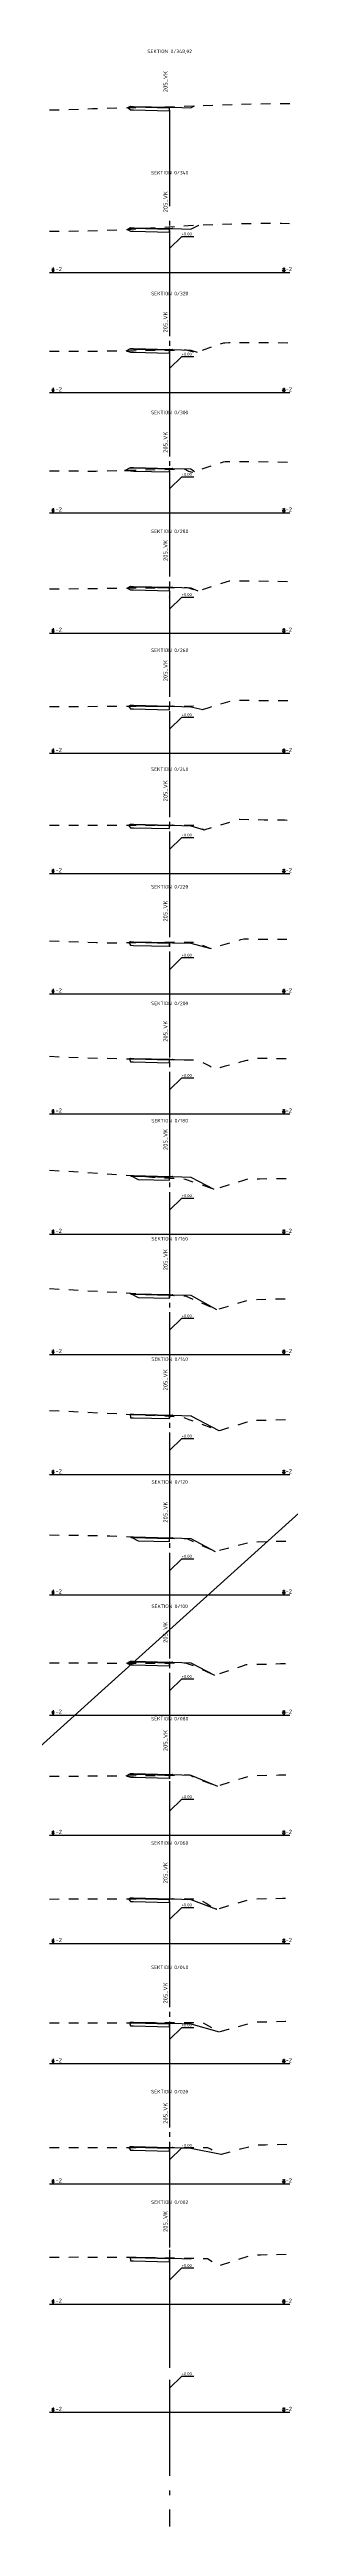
# Model space of a CAD drawing. Header units: metres. Extents: x 117388 to 123031, y 6148214 to 6150604.
# Drawn here: x 117810.7 to 117830.7, y 6149621.5 to 6149827.6 of the extents above; entities that cross this region are included whole.
import ezdxf
from ezdxf.enums import TextEntityAlignment as Align

# ---------------------------------------------------------------- set-up
doc = ezdxf.new("R2010")
doc.units = ezdxf.units.M
doc.header["$LTSCALE"] = 0.4
doc.linetypes.add('AA_DASHED_2', pattern=[4, 2, -2])
doc.linetypes.add('CENTRUMLINJE', pattern=[27, 20, -3, 1, -3])
for name, color, linetype in [('M-312A', 3, 'CONTINUOUS'), ('M-37-CL', 1, 'CENTRUMLINJE'), ('M-37-CL_Txt', 1, 'CONTINUOUS'), ('M-37-Mark', 9, 'AA_DASHED_2'), ('M-37-OB_B2', 4, 'CONTINUOUS'), ('M-37-OB_Bi1', 4, 'CONTINUOUS'), ('M-37-OB_Bi2', 4, 'CONTINUOUS'), ('M-37-Profilhojd', 3, 'CONTINUOUS'), ('M-37-Refhojd_Lin', 1, 'CONTINUOUS'), ('M-37-Refhojd_Txt', 1, 'CONTINUOUS'), ('M-37-SektNr', 3, 'CONTINUOUS'), ('M-37-Vag-Overyta', 3, 'CONTINUOUS'), ('M-37-Vag-Slitlager', 4, 'CONTINUOUS'), ('Road_LayerForCsGenerator', 7, 'CONTINUOUS'), ('T19202X', 7, 'CONTINUOUS')]:
    doc.layers.add(name, color=color, linetype=linetype)
doc.layers.add('Non-PlotDot', color=7, linetype='CONTINUOUS', plot=False)
doc.styles.add('P_ISO_25', font='ISO', dxfattribs={"height": 2.5})
doc.styles.add('P_ISO_30', font='ISO', dxfattribs={"height": 3})

msp = doc.modelspace()

# ---------------------------------------------------------------- linework, layer by layer
at = {"layer": 'M-312A', "flags": 128}
msp.add_lwpolyline([(118133.929, 6149978.568), (117494.355, 6149401.904)], dxfattribs=at)
at = {"layer": 'M-37-CL'}
for p, q in [((117820.684, 6149822.519), (117820.684, 6149799.519)), ((117820.684, 6149812.519), (117820.684, 6149789.519)), ((117820.684, 6149802.519), (117820.684, 6149779.519)), ((117820.684, 6149792.519), (117820.684, 6149769.519)), ((117820.684, 6149782.519), (117820.684, 6149759.519)), ((117820.684, 6149772.519), (117820.684, 6149749.519)), ((117820.684, 6149762.519), (117820.684, 6149739.519)), ((117820.684, 6149752.519), (117820.684, 6149729.519)), ((117820.684, 6149742.519), (117820.684, 6149719.519)), ((117820.684, 6149732.519), (117820.684, 6149709.519)), ((117820.684, 6149722.519), (117820.684, 6149699.519)), ((117820.684, 6149712.519), (117820.684, 6149689.519)), ((117820.684, 6149702.519), (117820.684, 6149679.519)), ((117820.684, 6149692.519), (117820.684, 6149669.519)), ((117820.684, 6149683.519), (117820.684, 6149660.519)), ((117820.684, 6149673.519), (117820.684, 6149650.519)), ((117820.684, 6149663.519), (117820.684, 6149640.519)), ((117820.684, 6149653.519), (117820.684, 6149630.519)), ((117820.684, 6149644.519), (117820.684, 6149621.519))]:
    msp.add_line(p, q, dxfattribs=at)
at = {"layer": 'M-37-Mark', "flags": 128}
for points in [[(117810.684, 6149822.532), (117813.095, 6149822.604), (117814.264, 6149822.642), (117817.228, 6149822.726), (117820.274, 6149822.793), (117820.684, 6149822.807), (117822.925, 6149822.878), (117824.979, 6149822.966), (117826.056, 6149823.002), (117826.666, 6149823.027), (117826.668, 6149823.027), (117829.477, 6149823.067), (117830.248, 6149823.082), (117830.684, 6149823.065)], [(117810.684, 6149812.459), (117813.194, 6149812.467), (117816.591, 6149812.568), (117820.601, 6149812.817), (117820.684, 6149812.822), (117822.21, 6149812.923), (117824.763, 6149813.009), (117826.394, 6149813.077), (117826.395, 6149813.077), (117828.499, 6149813.107), (117829.994, 6149813.116), (117830.684, 6149813.088)], [(117810.684, 6149802.466), (117814.911, 6149802.479), (117815.437, 6149802.483), (117820.684, 6149802.559), (117822.052, 6149802.578), (117822.737, 6149802.384), (117822.889, 6149802.347), (117823.259, 6149802.505), (117825.2, 6149803.172), (117825.288, 6149803.175), (117825.621, 6149803.187), (117827.153, 6149803.195), (117827.318, 6149803.193), (117829.397, 6149803.2), (117830.522, 6149803.166), (117830.684, 6149803.159)], [(117810.684, 6149792.523), (117814.381, 6149792.497), (117814.393, 6149792.496), (117814.542, 6149792.499), (117820.684, 6149792.644), (117821.877, 6149792.672), (117822.254, 6149792.497), (117822.559, 6149792.401), (117825.173, 6149793.261), (117825.305, 6149793.299), (117825.473, 6149793.299), (117829.174, 6149793.275), (117830.684, 6149793.235)], [(117810.684, 6149782.695), (117820.684, 6149782.805), (117822.141, 6149782.821), (117822.348, 6149782.75), (117823.024, 6149782.524), (117825.023, 6149783.17), (117825.66, 6149783.377), (117826.254, 6149783.371), (117829.527, 6149783.345), (117830.684, 6149783.304)], [(117810.684, 6149772.91), (117816.117, 6149772.935), (117820.151, 6149772.945), (117820.684, 6149772.947), (117822.64, 6149772.955), (117822.647, 6149772.966), (117822.727, 6149772.936), (117823.418, 6149772.663), (117823.883, 6149772.808), (117826.025, 6149773.441), (117826.941, 6149773.431), (117829.943, 6149773.41), (117830.684, 6149773.392)], [(117810.684, 6149763.052), (117820.684, 6149763.044), (117821.882, 6149763.043), (117822.692, 6149763.04), (117822.698, 6149763.051), (117822.781, 6149763.001), (117823.556, 6149762.654), (117824.804, 6149763.027), (117826.483, 6149763.533), (117828.536, 6149763.491), (117830.277, 6149763.47), (117830.684, 6149763.458)], [(117810.684, 6149753.417), (117814.595, 6149753.28), (117815.388, 6149753.252), (117820.684, 6149753.303), (117821.948, 6149753.315), (117822.25, 6149753.309), (117822.893, 6149753.31), (117823.267, 6149753.145), (117824.077, 6149752.771), (117826.041, 6149753.355), (117826.616, 6149753.517), (117826.86, 6149753.585), (117827.546, 6149753.571), (117829.974, 6149753.56), (117830.405, 6149753.558), (117830.684, 6149753.557)], [(117810.684, 6149743.814), (117811.605, 6149743.769), (117816.996, 6149743.596), (117819.537, 6149743.578), (117820.684, 6149743.551), (117822.622, 6149743.507), (117823.046, 6149743.497), (117824.053, 6149742.994), (117824.377, 6149742.832), (117824.422, 6149742.81), (117824.51, 6149742.764), (117825.325, 6149743.027), (117826.399, 6149743.299), (117826.572, 6149743.343), (117826.807, 6149743.402), (117827.112, 6149743.479), (117827.786, 6149743.65), (117830.306, 6149743.636), (117830.684, 6149743.634)], [(117810.684, 6149734.338), (117813.796, 6149734.163), (117819.2, 6149733.767), (117820.684, 6149733.685), (117821.252, 6149733.653), (117821.966, 6149733.601), (117823.36, 6149733.136), (117824.365, 6149732.749), (117826.017, 6149733.256), (117826.776, 6149733.489), (117827.035, 6149733.569), (117827.263, 6149733.637), (117828.15, 6149733.633), (117830.679, 6149733.659), (117830.684, 6149733.659)], [(117810.684, 6149724.49), (117820.684, 6149723.941), (117821.021, 6149723.923), (117822.064, 6149723.872), (117824.523, 6149722.764), (117824.578, 6149722.739), (117825.808, 6149723.11), (117827.223, 6149723.534), (117827.382, 6149723.582), (117828.888, 6149723.618), (117830.684, 6149723.658)], [(117810.684, 6149714.359), (117820.684, 6149713.873), (117821.767, 6149713.82), (117821.992, 6149713.718), (117822.277, 6149713.612), (117824.787, 6149712.672), (117827.048, 6149713.366), (117827.298, 6149713.443), (117827.342, 6149713.453), (117827.463, 6149713.525), (117827.545, 6149713.52), (117829.06, 6149713.566), (117830.684, 6149713.615)], [(117810.684, 6149703.995), (117813.045, 6149703.984), (117815.691, 6149703.919), (117819.976, 6149703.727), (117820.684, 6149703.716), (117822.11, 6149703.695), (117824.338, 6149702.69), (117824.469, 6149702.629), (117827.201, 6149703.368), (117827.269, 6149703.386), (117827.342, 6149703.41), (117827.659, 6149703.419), (117827.905, 6149703.425), (117830.684, 6149703.497)], [(117810.684, 6149693.372), (117811.334, 6149693.364), (117819.317, 6149693.325), (117820.684, 6149693.344), (117821.983, 6149693.362), (117822.722, 6149693.111), (117824.408, 6149692.335), (117826.696, 6149693.083), (117827.044, 6149693.21), (117829.916, 6149693.292), (117830.684, 6149693.311)], [(117810.684, 6149683.938), (117815.694, 6149683.952), (117820.684, 6149684.015), (117822.338, 6149684.035), (117823.166, 6149683.645), (117824.658, 6149683.105), (117826.369, 6149683.657), (117826.742, 6149683.777), (117827.406, 6149683.978), (117829.801, 6149684.029), (117830.684, 6149684.052)], [(117810.684, 6149673.713), (117815.374, 6149673.722), (117820.684, 6149673.73), (117823.058, 6149673.734), (117823.723, 6149673.355), (117824.595, 6149672.86), (117826.279, 6149673.357), (117826.672, 6149673.473), (117827.475, 6149673.703), (117830.082, 6149673.786), (117830.684, 6149673.8)], [(117810.684, 6149663.402), (117812.296, 6149663.401), (117820.684, 6149663.437), (117823.386, 6149663.448), (117823.671, 6149663.306), (117824.506, 6149662.829), (117824.796, 6149662.663), (117825.586, 6149662.874), (117827.662, 6149663.478), (117830.317, 6149663.539), (117830.684, 6149663.546)], [(117810.684, 6149653.049), (117813.592, 6149653.046), (117820.684, 6149653.048), (117823.846, 6149653.05), (117824.136, 6149652.89), (117824.917, 6149652.511), (117824.99, 6149652.476), (117825.748, 6149652.684), (117826.58, 6149652.918), (117827.79, 6149653.258), (117828.635, 6149653.276), (117830.684, 6149653.314)], [(117810.684, 6149643.913), (117813.227, 6149643.936), (117818.132, 6149643.906), (117820.684, 6149643.86), (117823.827, 6149643.802), (117824.795, 6149643.231), (117824.888, 6149643.247), (117824.987, 6149643.269), (117827.48, 6149644.095), (117827.515, 6149644.11), (117828.24, 6149644.125), (117830.684, 6149644.176)]]:
    msp.add_lwpolyline(points, dxfattribs=at)
at = {"layer": 'M-37-OB_B2', "flags": 128}
for points in [[(117817.203, 6149822.725), (117817.434, 6149822.54), (117817.684, 6149822.534), (117820.684, 6149822.459), (117820.684, 6149822.719)], [(117817.14, 6149812.602), (117817.434, 6149812.449), (117817.684, 6149812.442), (117820.684, 6149812.367), (117820.684, 6149812.627)], [(117817.06, 6149802.506), (117817.434, 6149802.393), (117817.684, 6149802.387), (117820.684, 6149802.312), (117820.684, 6149802.572)], [(117816.939, 6149792.555), (117817.434, 6149792.502), (117817.684, 6149792.496), (117820.684, 6149792.421), (117820.684, 6149792.681)], [(117817.142, 6149782.766), (117817.434, 6149782.612), (117817.684, 6149782.605), (117820.684, 6149782.53), (117820.684, 6149782.79)], [(117817.267, 6149772.937), (117817.434, 6149772.721), (117817.684, 6149772.715), (117820.684, 6149772.64), (117820.684, 6149772.9)], [(117817.266, 6149763.046), (117817.434, 6149762.83), (117817.684, 6149762.824), (117820.684, 6149762.749), (117820.684, 6149763.009)], [(117817.276, 6149753.27), (117817.434, 6149753.049), (117817.684, 6149753.042), (117820.684, 6149752.967), (117820.684, 6149753.227)], [(117817.328, 6149743.593), (117817.434, 6149743.346), (117817.684, 6149743.34), (117820.684, 6149743.265), (117820.684, 6149743.525)], [(117817.434, 6149733.891), (117818.065, 6149733.575), (117820.684, 6149733.51), (117820.684, 6149733.77)], [(117817.434, 6149724.069), (117818.065, 6149723.753), (117820.684, 6149723.688), (117820.684, 6149723.948)], [(117817.396, 6149714.032), (117817.434, 6149713.751), (117817.684, 6149713.745), (117820.684, 6149713.67), (117820.684, 6149713.93)], [(117817.434, 6149703.833), (117818.065, 6149703.518), (117820.684, 6149703.452), (117820.684, 6149703.712)], [(117817.12, 6149693.335), (117817.434, 6149693.192), (117817.684, 6149693.186), (117820.684, 6149693.111), (117820.684, 6149693.371)], [(117817.073, 6149683.969), (117817.434, 6149683.849), (117817.684, 6149683.843), (117820.684, 6149683.768), (117820.684, 6149684.028)], [(117817.269, 6149673.724), (117817.434, 6149673.507), (117817.684, 6149673.5), (117820.684, 6149673.425), (117820.684, 6149673.685)], [(117817.351, 6149663.422), (117817.434, 6149663.164), (117817.684, 6149663.157), (117820.684, 6149663.082), (117820.684, 6149663.342)], [(117817.285, 6149653.047), (117817.434, 6149652.821), (117817.684, 6149652.815), (117820.684, 6149652.74), (117820.684, 6149653)], [(117817.402, 6149643.91), (117817.434, 6149643.626), (117817.684, 6149643.62), (117820.684, 6149643.545), (117820.684, 6149643.805)]]:
    msp.add_lwpolyline(points, dxfattribs=at)
at = {"layer": 'M-37-OB_Bi1', "flags": 128}
for points in [[(117817.357, 6149822.802), (117817.434, 6149822.8), (117817.684, 6149822.794), (117820.684, 6149822.719), (117820.684, 6149822.759)], [(117817.357, 6149812.71), (117817.434, 6149812.709), (117817.684, 6149812.702), (117820.684, 6149812.627), (117820.684, 6149812.667)], [(117817.357, 6149802.655), (117817.434, 6149802.653), (117817.684, 6149802.647), (117820.684, 6149802.572), (117820.684, 6149802.612)], [(117817.357, 6149792.764), (117817.434, 6149792.762), (117817.684, 6149792.756), (117820.684, 6149792.681), (117820.684, 6149792.721)], [(117817.357, 6149782.874), (117817.434, 6149782.872), (117817.684, 6149782.865), (117820.684, 6149782.79), (117820.684, 6149782.83)], [(117817.357, 6149772.983), (117817.434, 6149772.981), (117817.684, 6149772.975), (117820.684, 6149772.9), (117820.684, 6149772.94)], [(117817.357, 6149763.092), (117817.434, 6149763.09), (117817.684, 6149763.084), (117820.684, 6149763.009), (117820.684, 6149763.049)], [(117817.357, 6149753.311), (117817.434, 6149753.309), (117817.684, 6149753.302), (117820.684, 6149753.227), (117820.684, 6149753.267)], [(117817.357, 6149743.608), (117817.434, 6149743.606), (117817.684, 6149743.6), (117820.684, 6149743.525), (117820.684, 6149743.565)], [(117817.434, 6149733.891), (117817.518, 6149733.849), (117817.684, 6149733.845), (117820.684, 6149733.77), (117820.684, 6149733.81)], [(117817.434, 6149724.069), (117817.518, 6149724.027), (117817.684, 6149724.023), (117820.684, 6149723.948), (117820.684, 6149723.988)], [(117817.396, 6149714.032), (117817.399, 6149714.012), (117817.434, 6149714.011), (117817.684, 6149714.005), (117820.684, 6149713.93), (117820.684, 6149713.97)], [(117817.434, 6149703.833), (117817.518, 6149703.791), (117817.684, 6149703.787), (117820.684, 6149703.712), (117820.684, 6149703.752)], [(117817.357, 6149693.454), (117817.434, 6149693.452), (117817.684, 6149693.446), (117820.684, 6149693.371), (117820.684, 6149693.411)], [(117817.357, 6149684.111), (117817.434, 6149684.109), (117817.684, 6149684.103), (117820.684, 6149684.028), (117820.684, 6149684.068)], [(117817.357, 6149673.768), (117817.434, 6149673.767), (117817.684, 6149673.76), (117820.684, 6149673.685), (117820.684, 6149673.725)], [(117817.357, 6149663.426), (117817.434, 6149663.424), (117817.684, 6149663.417), (117820.684, 6149663.342), (117820.684, 6149663.382)], [(117817.357, 6149653.083), (117817.434, 6149653.081), (117817.684, 6149653.075), (117820.684, 6149653), (117820.684, 6149653.04)], [(117817.402, 6149643.91), (117817.405, 6149643.887), (117817.434, 6149643.886), (117817.684, 6149643.88), (117820.684, 6149643.805), (117820.684, 6149643.845)]]:
    msp.add_lwpolyline(points, dxfattribs=at)
at = {"layer": 'M-37-OB_Bi2', "flags": 128}
for points in [[(117817.357, 6149822.802), (117817.434, 6149822.8), (117817.684, 6149822.794), (117820.684, 6149822.719), (117820.684, 6149822.759)], [(117817.357, 6149812.71), (117817.434, 6149812.709), (117817.684, 6149812.702), (117820.684, 6149812.627), (117820.684, 6149812.667)], [(117817.357, 6149802.655), (117817.434, 6149802.653), (117817.684, 6149802.647), (117820.684, 6149802.572), (117820.684, 6149802.612)], [(117817.357, 6149792.764), (117817.434, 6149792.762), (117817.684, 6149792.756), (117820.684, 6149792.681), (117820.684, 6149792.721)], [(117817.357, 6149782.874), (117817.434, 6149782.872), (117817.684, 6149782.865), (117820.684, 6149782.79), (117820.684, 6149782.83)], [(117817.357, 6149772.983), (117817.434, 6149772.981), (117817.684, 6149772.975), (117820.684, 6149772.9), (117820.684, 6149772.94)], [(117817.357, 6149763.092), (117817.434, 6149763.09), (117817.684, 6149763.084), (117820.684, 6149763.009), (117820.684, 6149763.049)], [(117817.357, 6149753.311), (117817.434, 6149753.309), (117817.684, 6149753.302), (117820.684, 6149753.227), (117820.684, 6149753.267)], [(117817.357, 6149743.608), (117817.434, 6149743.606), (117817.684, 6149743.6), (117820.684, 6149743.525), (117820.684, 6149743.565)], [(117817.434, 6149733.891), (117817.518, 6149733.849), (117817.684, 6149733.845), (117820.684, 6149733.77), (117820.684, 6149733.81)], [(117817.434, 6149724.069), (117817.518, 6149724.027), (117817.684, 6149724.023), (117820.684, 6149723.948), (117820.684, 6149723.988)], [(117817.396, 6149714.032), (117817.399, 6149714.012), (117817.434, 6149714.011), (117817.684, 6149714.005), (117820.684, 6149713.93), (117820.684, 6149713.97)], [(117817.434, 6149703.833), (117817.518, 6149703.791), (117817.684, 6149703.787), (117820.684, 6149703.712), (117820.684, 6149703.752)], [(117817.357, 6149693.454), (117817.434, 6149693.452), (117817.684, 6149693.446), (117820.684, 6149693.371), (117820.684, 6149693.411)], [(117817.357, 6149684.111), (117817.434, 6149684.109), (117817.684, 6149684.103), (117820.684, 6149684.028), (117820.684, 6149684.068)], [(117817.357, 6149673.768), (117817.434, 6149673.767), (117817.684, 6149673.76), (117820.684, 6149673.685), (117820.684, 6149673.725)], [(117817.357, 6149663.426), (117817.434, 6149663.424), (117817.684, 6149663.417), (117820.684, 6149663.342), (117820.684, 6149663.382)], [(117817.357, 6149653.083), (117817.434, 6149653.081), (117817.684, 6149653.075), (117820.684, 6149653), (117820.684, 6149653.04)], [(117817.402, 6149643.91), (117817.405, 6149643.887), (117817.434, 6149643.886), (117817.684, 6149643.88), (117820.684, 6149643.805), (117820.684, 6149643.845)]]:
    msp.add_lwpolyline(points, dxfattribs=at)
at = {"layer": 'M-37-Profilhojd', "color": 1}
for points in [[(117820.684, 6149811.019), (117821.684, 6149812.019), (117822.684, 6149812.019)], [(117820.684, 6149801.019), (117821.684, 6149802.019), (117822.684, 6149802.019)], [(117820.684, 6149791.019), (117821.684, 6149792.019), (117822.684, 6149792.019)], [(117820.684, 6149781.019), (117821.684, 6149782.019), (117822.684, 6149782.019)], [(117820.684, 6149771.019), (117821.684, 6149772.019), (117822.684, 6149772.019)], [(117820.684, 6149761.019), (117821.684, 6149762.019), (117822.684, 6149762.019)], [(117820.684, 6149751.019), (117821.684, 6149752.019), (117822.684, 6149752.019)], [(117820.684, 6149741.019), (117821.684, 6149742.019), (117822.684, 6149742.019)], [(117820.684, 6149731.019), (117821.684, 6149732.019), (117822.684, 6149732.019)], [(117820.684, 6149721.019), (117821.684, 6149722.019), (117822.684, 6149722.019)], [(117820.684, 6149711.019), (117821.684, 6149712.019), (117822.684, 6149712.019)], [(117820.684, 6149701.019), (117821.684, 6149702.019), (117822.684, 6149702.019)], [(117820.684, 6149691.019), (117821.684, 6149692.019), (117822.684, 6149692.019)], [(117820.684, 6149681.019), (117821.684, 6149682.019), (117822.684, 6149682.019)], [(117820.684, 6149672.019), (117821.684, 6149673.019), (117822.684, 6149673.019)], [(117820.684, 6149662.019), (117821.684, 6149663.019), (117822.684, 6149663.019)], [(117820.684, 6149652.019), (117821.684, 6149653.019), (117822.684, 6149653.019)], [(117820.684, 6149642.019), (117821.684, 6149643.019), (117822.684, 6149643.019)], [(117820.684, 6149633.019), (117821.684, 6149634.019), (117822.684, 6149634.019)]]:
    msp.add_lwpolyline(points, dxfattribs=at)
at = {"layer": 'M-37-Refhojd_Lin'}
for p, q in [((117810.884, 6149809.319), (117811.084, 6149809.319)), ((117830.284, 6149809.319), (117830.084, 6149809.319)), ((117810.684, 6149809.019), (117830.684, 6149809.019)), ((117810.684, 6149799.019), (117830.684, 6149799.019)), ((117810.884, 6149799.319), (117811.084, 6149799.319)), ((117830.284, 6149799.319), (117830.084, 6149799.319)), ((117810.684, 6149789.019), (117830.684, 6149789.019)), ((117810.884, 6149789.319), (117811.084, 6149789.319)), ((117830.284, 6149789.319), (117830.084, 6149789.319)), ((117810.684, 6149779.019), (117830.684, 6149779.019)), ((117810.884, 6149779.319), (117811.084, 6149779.319)), ((117830.284, 6149779.319), (117830.084, 6149779.319)), ((117810.684, 6149769.019), (117830.684, 6149769.019)), ((117810.884, 6149769.319), (117811.084, 6149769.319)), ((117830.284, 6149769.319), (117830.084, 6149769.319)), ((117810.684, 6149759.019), (117830.684, 6149759.019)), ((117810.884, 6149759.319), (117811.084, 6149759.319)), ((117830.284, 6149759.319), (117830.084, 6149759.319)), ((117810.684, 6149749.019), (117830.684, 6149749.019)), ((117810.884, 6149749.319), (117811.084, 6149749.319)), ((117830.284, 6149749.319), (117830.084, 6149749.319)), ((117810.884, 6149739.319), (117811.084, 6149739.319)), ((117830.284, 6149739.319), (117830.084, 6149739.319)), ((117810.684, 6149739.019), (117830.684, 6149739.019)), ((117810.684, 6149729.019), (117830.684, 6149729.019)), ((117810.884, 6149729.319), (117811.084, 6149729.319)), ((117830.284, 6149729.319), (117830.084, 6149729.319)), ((117810.684, 6149719.019), (117830.684, 6149719.019)), ((117810.884, 6149719.319), (117811.084, 6149719.319)), ((117830.284, 6149719.319), (117830.084, 6149719.319)), ((117810.684, 6149709.019), (117830.684, 6149709.019)), ((117810.884, 6149709.319), (117811.084, 6149709.319)), ((117830.284, 6149709.319), (117830.084, 6149709.319)), ((117810.684, 6149699.019), (117830.684, 6149699.019)), ((117810.884, 6149699.319), (117811.084, 6149699.319)), ((117830.284, 6149699.319), (117830.084, 6149699.319)), ((117810.684, 6149689.019), (117830.684, 6149689.019)), ((117810.884, 6149689.319), (117811.084, 6149689.319)), ((117830.284, 6149689.319), (117830.084, 6149689.319)), ((117810.684, 6149679.019), (117830.684, 6149679.019)), ((117810.884, 6149679.319), (117811.084, 6149679.319)), ((117830.284, 6149679.319), (117830.084, 6149679.319)), ((117810.684, 6149670.019), (117830.684, 6149670.019)), ((117810.884, 6149670.319), (117811.084, 6149670.319)), ((117830.284, 6149670.319), (117830.084, 6149670.319)), ((117810.684, 6149660.019), (117830.684, 6149660.019)), ((117810.884, 6149660.319), (117811.084, 6149660.319)), ((117830.284, 6149660.319), (117830.084, 6149660.319)), ((117810.684, 6149650.019), (117830.684, 6149650.019)), ((117810.884, 6149650.319), (117811.084, 6149650.319)), ((117830.284, 6149650.319), (117830.084, 6149650.319)), ((117810.884, 6149640.319), (117811.084, 6149640.319)), ((117830.284, 6149640.319), (117830.084, 6149640.319)), ((117810.684, 6149640.019), (117830.684, 6149640.019)), ((117810.684, 6149631.019), (117830.684, 6149631.019)), ((117810.884, 6149631.319), (117811.084, 6149631.319)), ((117830.284, 6149631.319), (117830.084, 6149631.319))]:
    msp.add_line(p, q, dxfattribs=at)
for points in [[(117810.984, 6149809.419), (117810.984, 6149809.219), (117810.884, 6149809.219), (117810.984, 6149809.019), (117811.084, 6149809.219), (117810.984, 6149809.219)], [(117830.184, 6149809.419), (117830.184, 6149809.219), (117830.284, 6149809.219), (117830.184, 6149809.019), (117830.084, 6149809.219), (117830.184, 6149809.219)], [(117810.984, 6149799.419), (117810.984, 6149799.219), (117810.884, 6149799.219), (117810.984, 6149799.019), (117811.084, 6149799.219), (117810.984, 6149799.219)], [(117830.184, 6149799.419), (117830.184, 6149799.219), (117830.284, 6149799.219), (117830.184, 6149799.019), (117830.084, 6149799.219), (117830.184, 6149799.219)], [(117810.984, 6149789.419), (117810.984, 6149789.219), (117810.884, 6149789.219), (117810.984, 6149789.019), (117811.084, 6149789.219), (117810.984, 6149789.219)], [(117830.184, 6149789.419), (117830.184, 6149789.219), (117830.284, 6149789.219), (117830.184, 6149789.019), (117830.084, 6149789.219), (117830.184, 6149789.219)], [(117810.984, 6149779.419), (117810.984, 6149779.219), (117810.884, 6149779.219), (117810.984, 6149779.019), (117811.084, 6149779.219), (117810.984, 6149779.219)], [(117830.184, 6149779.419), (117830.184, 6149779.219), (117830.284, 6149779.219), (117830.184, 6149779.019), (117830.084, 6149779.219), (117830.184, 6149779.219)], [(117810.984, 6149769.419), (117810.984, 6149769.219), (117810.884, 6149769.219), (117810.984, 6149769.019), (117811.084, 6149769.219), (117810.984, 6149769.219)], [(117830.184, 6149769.419), (117830.184, 6149769.219), (117830.284, 6149769.219), (117830.184, 6149769.019), (117830.084, 6149769.219), (117830.184, 6149769.219)], [(117810.984, 6149759.419), (117810.984, 6149759.219), (117810.884, 6149759.219), (117810.984, 6149759.019), (117811.084, 6149759.219), (117810.984, 6149759.219)], [(117830.184, 6149759.419), (117830.184, 6149759.219), (117830.284, 6149759.219), (117830.184, 6149759.019), (117830.084, 6149759.219), (117830.184, 6149759.219)], [(117810.984, 6149749.419), (117810.984, 6149749.219), (117810.884, 6149749.219), (117810.984, 6149749.019), (117811.084, 6149749.219), (117810.984, 6149749.219)], [(117830.184, 6149749.419), (117830.184, 6149749.219), (117830.284, 6149749.219), (117830.184, 6149749.019), (117830.084, 6149749.219), (117830.184, 6149749.219)], [(117810.984, 6149739.419), (117810.984, 6149739.219), (117810.884, 6149739.219), (117810.984, 6149739.019), (117811.084, 6149739.219), (117810.984, 6149739.219)], [(117830.184, 6149739.419), (117830.184, 6149739.219), (117830.284, 6149739.219), (117830.184, 6149739.019), (117830.084, 6149739.219), (117830.184, 6149739.219)], [(117810.984, 6149729.419), (117810.984, 6149729.219), (117810.884, 6149729.219), (117810.984, 6149729.019), (117811.084, 6149729.219), (117810.984, 6149729.219)], [(117830.184, 6149729.419), (117830.184, 6149729.219), (117830.284, 6149729.219), (117830.184, 6149729.019), (117830.084, 6149729.219), (117830.184, 6149729.219)], [(117810.984, 6149719.419), (117810.984, 6149719.219), (117810.884, 6149719.219), (117810.984, 6149719.019), (117811.084, 6149719.219), (117810.984, 6149719.219)], [(117830.184, 6149719.419), (117830.184, 6149719.219), (117830.284, 6149719.219), (117830.184, 6149719.019), (117830.084, 6149719.219), (117830.184, 6149719.219)], [(117810.984, 6149709.419), (117810.984, 6149709.219), (117810.884, 6149709.219), (117810.984, 6149709.019), (117811.084, 6149709.219), (117810.984, 6149709.219)], [(117830.184, 6149709.419), (117830.184, 6149709.219), (117830.284, 6149709.219), (117830.184, 6149709.019), (117830.084, 6149709.219), (117830.184, 6149709.219)], [(117810.984, 6149699.419), (117810.984, 6149699.219), (117810.884, 6149699.219), (117810.984, 6149699.019), (117811.084, 6149699.219), (117810.984, 6149699.219)], [(117830.184, 6149699.419), (117830.184, 6149699.219), (117830.284, 6149699.219), (117830.184, 6149699.019), (117830.084, 6149699.219), (117830.184, 6149699.219)], [(117810.984, 6149689.419), (117810.984, 6149689.219), (117810.884, 6149689.219), (117810.984, 6149689.019), (117811.084, 6149689.219), (117810.984, 6149689.219)], [(117830.184, 6149689.419), (117830.184, 6149689.219), (117830.284, 6149689.219), (117830.184, 6149689.019), (117830.084, 6149689.219), (117830.184, 6149689.219)], [(117810.984, 6149679.419), (117810.984, 6149679.219), (117810.884, 6149679.219), (117810.984, 6149679.019), (117811.084, 6149679.219), (117810.984, 6149679.219)], [(117830.184, 6149679.419), (117830.184, 6149679.219), (117830.284, 6149679.219), (117830.184, 6149679.019), (117830.084, 6149679.219), (117830.184, 6149679.219)], [(117810.984, 6149670.419), (117810.984, 6149670.219), (117810.884, 6149670.219), (117810.984, 6149670.019), (117811.084, 6149670.219), (117810.984, 6149670.219)], [(117830.184, 6149670.419), (117830.184, 6149670.219), (117830.284, 6149670.219), (117830.184, 6149670.019), (117830.084, 6149670.219), (117830.184, 6149670.219)], [(117810.984, 6149660.419), (117810.984, 6149660.219), (117810.884, 6149660.219), (117810.984, 6149660.019), (117811.084, 6149660.219), (117810.984, 6149660.219)], [(117830.184, 6149660.419), (117830.184, 6149660.219), (117830.284, 6149660.219), (117830.184, 6149660.019), (117830.084, 6149660.219), (117830.184, 6149660.219)], [(117810.984, 6149650.419), (117810.984, 6149650.219), (117810.884, 6149650.219), (117810.984, 6149650.019), (117811.084, 6149650.219), (117810.984, 6149650.219)], [(117830.184, 6149650.419), (117830.184, 6149650.219), (117830.284, 6149650.219), (117830.184, 6149650.019), (117830.084, 6149650.219), (117830.184, 6149650.219)], [(117810.984, 6149640.419), (117810.984, 6149640.219), (117810.884, 6149640.219), (117810.984, 6149640.019), (117811.084, 6149640.219), (117810.984, 6149640.219)], [(117830.184, 6149640.419), (117830.184, 6149640.219), (117830.284, 6149640.219), (117830.184, 6149640.019), (117830.084, 6149640.219), (117830.184, 6149640.219)], [(117810.984, 6149631.419), (117810.984, 6149631.219), (117810.884, 6149631.219), (117810.984, 6149631.019), (117811.084, 6149631.219), (117810.984, 6149631.219)], [(117830.184, 6149631.419), (117830.184, 6149631.219), (117830.284, 6149631.219), (117830.184, 6149631.019), (117830.084, 6149631.219), (117830.184, 6149631.219)]]:
    msp.add_lwpolyline(points, dxfattribs=at)
at = {"layer": 'M-37-Vag-Overyta', "flags": 128}
for points in [[(117817.203, 6149822.725), (117817.434, 6149822.84), (117817.684, 6149822.834), (117820.684, 6149822.759), (117820.934, 6149822.753), (117822.434, 6149822.708), (117822.763, 6149822.872)], [(117817.14, 6149812.602), (117817.434, 6149812.749), (117817.684, 6149812.742), (117820.684, 6149812.667), (117820.934, 6149812.661), (117822.434, 6149812.616), (117823.107, 6149812.953)], [(117817.06, 6149802.506), (117817.434, 6149802.693), (117817.684, 6149802.687), (117820.684, 6149802.612), (117820.934, 6149802.606), (117822.434, 6149802.561), (117822.98, 6149802.385)], [(117816.939, 6149792.555), (117817.434, 6149792.802), (117817.684, 6149792.796), (117820.684, 6149792.721), (117820.934, 6149792.715), (117822.434, 6149792.67), (117822.755, 6149792.465)], [(117817.142, 6149782.766), (117817.434, 6149782.912), (117817.684, 6149782.905), (117820.684, 6149782.83), (117820.934, 6149782.824), (117822.434, 6149782.779), (117823.023, 6149782.524)], [(117817.267, 6149772.937), (117817.434, 6149773.021), (117817.684, 6149773.015), (117820.684, 6149772.94), (117820.934, 6149772.934), (117822.434, 6149772.889), (117823.445, 6149772.671)], [(117817.266, 6149763.046), (117817.434, 6149763.13), (117817.684, 6149763.124), (117820.684, 6149763.049), (117820.934, 6149763.043), (117822.434, 6149762.998), (117823.561, 6149762.655)], [(117817.276, 6149753.27), (117817.434, 6149753.349), (117817.684, 6149753.342), (117820.684, 6149753.267), (117820.934, 6149753.261), (117822.434, 6149753.216), (117823.998, 6149752.807)], [(117817.328, 6149743.593), (117817.434, 6149743.646), (117817.684, 6149743.64), (117820.684, 6149743.565), (117820.934, 6149743.558), (117822.434, 6149743.513), (117822.442, 6149743.511)], [(117817.422, 6149733.897), (117817.434, 6149733.891), (117817.684, 6149733.885), (117820.684, 6149733.81), (117820.934, 6149733.804), (117822.434, 6149733.759), (117824.364, 6149732.749)], [(117817.321, 6149724.125), (117817.434, 6149724.069), (117817.684, 6149724.063), (117820.684, 6149723.988), (117820.934, 6149723.981), (117822.434, 6149723.936), (117824.578, 6149722.739)], [(117817.396, 6149714.032), (117817.434, 6149714.051), (117817.684, 6149714.045), (117820.684, 6149713.97), (117820.934, 6149713.964), (117822.434, 6149713.919), (117824.785, 6149712.672)], [(117817.418, 6149703.841), (117817.434, 6149703.833), (117817.684, 6149703.827), (117820.684, 6149703.752), (117820.934, 6149703.746), (117822.434, 6149703.701), (117824.465, 6149702.63)], [(117817.12, 6149693.335), (117817.434, 6149693.492), (117817.684, 6149693.486), (117820.684, 6149693.411), (117820.934, 6149693.405), (117822.434, 6149693.36), (117824.404, 6149692.336)], [(117817.073, 6149683.969), (117817.434, 6149684.149), (117817.684, 6149684.143), (117820.684, 6149684.068), (117820.934, 6149684.062), (117822.434, 6149684.017), (117824.658, 6149683.105)], [(117817.269, 6149673.724), (117817.434, 6149673.807), (117817.684, 6149673.8), (117820.684, 6149673.725), (117820.934, 6149673.719), (117822.434, 6149673.674), (117824.595, 6149672.86)], [(117817.351, 6149663.422), (117817.434, 6149663.464), (117817.684, 6149663.457), (117820.684, 6149663.382), (117820.934, 6149663.376), (117822.434, 6149663.331), (117824.796, 6149662.663)], [(117817.285, 6149653.047), (117817.434, 6149653.121), (117817.684, 6149653.115), (117820.684, 6149653.04), (117820.934, 6149653.033), (117822.434, 6149652.988), (117824.965, 6149652.487)], [(117817.402, 6149643.91), (117817.434, 6149643.926), (117817.684, 6149643.92), (117820.684, 6149643.845), (117820.934, 6149643.838), (117822.434, 6149643.793), (117822.499, 6149643.826)]]:
    msp.add_lwpolyline(points, dxfattribs=at)
at = {"layer": 'M-37-Vag-Slitlager', "flags": 128}
for points in [[(117817.357, 6149822.802), (117817.434, 6149822.8), (117817.684, 6149822.794), (117820.684, 6149822.719), (117820.684, 6149822.759)], [(117817.357, 6149812.71), (117817.434, 6149812.709), (117817.684, 6149812.702), (117820.684, 6149812.627), (117820.684, 6149812.667)], [(117817.357, 6149802.655), (117817.434, 6149802.653), (117817.684, 6149802.647), (117820.684, 6149802.572), (117820.684, 6149802.612)], [(117817.357, 6149792.764), (117817.434, 6149792.762), (117817.684, 6149792.756), (117820.684, 6149792.681), (117820.684, 6149792.721)], [(117817.357, 6149782.874), (117817.434, 6149782.872), (117817.684, 6149782.865), (117820.684, 6149782.79), (117820.684, 6149782.83)], [(117817.357, 6149772.983), (117817.434, 6149772.981), (117817.684, 6149772.975), (117820.684, 6149772.9), (117820.684, 6149772.94)], [(117817.357, 6149763.092), (117817.434, 6149763.09), (117817.684, 6149763.084), (117820.684, 6149763.009), (117820.684, 6149763.049)], [(117817.357, 6149753.311), (117817.434, 6149753.309), (117817.684, 6149753.302), (117820.684, 6149753.227), (117820.684, 6149753.267)], [(117817.357, 6149743.608), (117817.434, 6149743.606), (117817.684, 6149743.6), (117820.684, 6149743.525), (117820.684, 6149743.565)], [(117817.434, 6149733.891), (117817.518, 6149733.849), (117817.684, 6149733.845), (117820.684, 6149733.77), (117820.684, 6149733.81)], [(117817.434, 6149724.069), (117817.518, 6149724.027), (117817.684, 6149724.023), (117820.684, 6149723.948), (117820.684, 6149723.988)], [(117817.396, 6149714.032), (117817.399, 6149714.012), (117817.434, 6149714.011), (117817.684, 6149714.005), (117820.684, 6149713.93), (117820.684, 6149713.97)], [(117817.434, 6149703.833), (117817.518, 6149703.791), (117817.684, 6149703.787), (117820.684, 6149703.712), (117820.684, 6149703.752)], [(117817.357, 6149693.454), (117817.434, 6149693.452), (117817.684, 6149693.446), (117820.684, 6149693.371), (117820.684, 6149693.411)], [(117817.357, 6149684.111), (117817.434, 6149684.109), (117817.684, 6149684.103), (117820.684, 6149684.028), (117820.684, 6149684.068)], [(117817.357, 6149673.768), (117817.434, 6149673.767), (117817.684, 6149673.76), (117820.684, 6149673.685), (117820.684, 6149673.725)], [(117817.357, 6149663.426), (117817.434, 6149663.424), (117817.684, 6149663.417), (117820.684, 6149663.342), (117820.684, 6149663.382)], [(117817.357, 6149653.083), (117817.434, 6149653.081), (117817.684, 6149653.075), (117820.684, 6149653), (117820.684, 6149653.04)], [(117817.402, 6149643.91), (117817.405, 6149643.887), (117817.434, 6149643.886), (117817.684, 6149643.88), (117820.684, 6149643.805), (117820.684, 6149643.845)]]:
    msp.add_lwpolyline(points, dxfattribs=at)
at = {"layer": 'Non-PlotDot'}
for centre in [(117817.203, 6149822.725), (117817.434, 6149822.84), (117817.684, 6149822.834), (117820.684, 6149822.759), (117820.934, 6149822.753), (117822.434, 6149822.708), (117822.763, 6149822.872), (117817.14, 6149812.602), (117817.434, 6149812.749), (117817.684, 6149812.742), (117820.684, 6149812.667), (117820.934, 6149812.661), (117822.434, 6149812.616), (117823.107, 6149812.953), (117817.06, 6149802.506), (117817.434, 6149802.693), (117817.684, 6149802.687), (117820.684, 6149802.612), (117820.934, 6149802.606), (117822.434, 6149802.561), (117822.98, 6149802.385), (117817.434, 6149792.802), (117817.684, 6149792.796), (117816.939, 6149792.555), (117820.684, 6149792.721), (117820.934, 6149792.715), (117822.434, 6149792.67), (117822.755, 6149792.465), (117817.142, 6149782.766), (117817.434, 6149782.912), (117817.684, 6149782.905), (117820.684, 6149782.83), (117820.934, 6149782.824), (117822.434, 6149782.779), (117823.023, 6149782.524), (117817.267, 6149772.937), (117817.434, 6149773.021), (117817.684, 6149773.015), (117820.684, 6149772.94), (117820.934, 6149772.934), (117822.434, 6149772.889), (117823.445, 6149772.671), (117817.266, 6149763.046), (117817.434, 6149763.13), (117817.684, 6149763.124), (117820.684, 6149763.049), (117820.934, 6149763.043), (117822.434, 6149762.998), (117823.561, 6149762.655), (117817.276, 6149753.27), (117817.434, 6149753.349), (117817.684, 6149753.342), (117820.684, 6149753.267), (117820.934, 6149753.261), (117822.434, 6149753.216), (117823.998, 6149752.807), (117817.328, 6149743.593), (117817.434, 6149743.646), (117817.684, 6149743.64), (117820.684, 6149743.565), (117820.934, 6149743.558), (117822.434, 6149743.513), (117822.442, 6149743.511), (117817.422, 6149733.897), (117817.434, 6149733.891), (117817.684, 6149733.885), (117820.684, 6149733.81), (117820.934, 6149733.804), (117822.434, 6149733.759), (117824.364, 6149732.749), (117817.321, 6149724.125), (117817.434, 6149724.069), (117817.684, 6149724.063), (117820.684, 6149723.988), (117820.934, 6149723.981), (117822.434, 6149723.936), (117824.578, 6149722.739), (117817.396, 6149714.032), (117817.434, 6149714.051), (117817.684, 6149714.045), (117820.684, 6149713.97), (117820.934, 6149713.964), (117822.434, 6149713.919), (117824.785, 6149712.672), (117817.418, 6149703.841), (117817.434, 6149703.833), (117817.684, 6149703.827), (117820.684, 6149703.752), (117820.934, 6149703.746), (117822.434, 6149703.701), (117824.465, 6149702.63), (117817.12, 6149693.335), (117817.434, 6149693.492), (117817.684, 6149693.486), (117820.684, 6149693.411), (117820.934, 6149693.405), (117822.434, 6149693.36), (117824.404, 6149692.336), (117817.073, 6149683.969), (117817.434, 6149684.149), (117817.684, 6149684.143), (117820.684, 6149684.068), (117820.934, 6149684.062), (117822.434, 6149684.017), (117824.658, 6149683.105), (117817.269, 6149673.724), (117817.434, 6149673.807), (117817.684, 6149673.8), (117820.684, 6149673.725), (117820.934, 6149673.719), (117822.434, 6149673.674), (117824.595, 6149672.86), (117817.351, 6149663.422), (117817.434, 6149663.464), (117817.684, 6149663.457), (117820.684, 6149663.382), (117820.934, 6149663.376), (117822.434, 6149663.331), (117824.796, 6149662.663), (117817.285, 6149653.047), (117817.434, 6149653.121), (117817.684, 6149653.115), (117820.684, 6149653.04), (117820.934, 6149653.033), (117822.434, 6149652.988), (117824.965, 6149652.487), (117817.402, 6149643.91), (117817.434, 6149643.926), (117817.684, 6149643.92), (117820.684, 6149643.845), (117820.934, 6149643.838), (117822.434, 6149643.793), (117822.499, 6149643.826)]:
    msp.add_circle(centre, 0.001, dxfattribs=at)
at = {"layer": 'Road_LayerForCsGenerator'}
for centre in [(117820.684, 6149822.019), (117820.684, 6149812.019), (117820.684, 6149802.019), (117820.684, 6149792.019), (117820.684, 6149782.019), (117820.684, 6149772.019), (117820.684, 6149762.019), (117820.684, 6149752.019), (117820.684, 6149742.019), (117820.684, 6149732.019), (117820.684, 6149722.019), (117820.684, 6149712.019), (117820.684, 6149702.019), (117820.684, 6149692.019), (117820.684, 6149682.019), (117820.684, 6149672.019), (117820.684, 6149662.019), (117820.684, 6149652.019), (117820.684, 6149642.019)]:
    msp.add_circle(centre, 0.001, dxfattribs=at)
at = {"layer": 'T19202X', "color": 7}
for centre in [(117820.684, 6149822.019), (117820.684, 6149812.019), (117820.684, 6149802.019), (117820.684, 6149792.019), (117820.684, 6149782.019), (117820.684, 6149772.019), (117820.684, 6149762.019), (117820.684, 6149752.019), (117820.684, 6149742.019), (117820.684, 6149732.019), (117820.684, 6149722.019), (117820.684, 6149712.019), (117820.684, 6149702.019), (117820.684, 6149692.019), (117820.684, 6149682.019), (117820.684, 6149672.019), (117820.684, 6149662.019), (117820.684, 6149652.019), (117820.684, 6149642.019)]:
    msp.add_circle(centre, 0.001, dxfattribs=at)

# ---------------------------------------------------------------- texts
at = {"layer": 'M-37-CL_Txt', "style": 'P_ISO_30'}
for p in [(117820.334, 6149824.019), (117820.334, 6149814.019), (117820.334, 6149804.019), (117820.334, 6149794.019), (117820.334, 6149785.019), (117820.334, 6149775.019), (117820.334, 6149765.019), (117820.334, 6149755.019), (117820.334, 6149745.019), (117820.334, 6149736.019), (117820.334, 6149726.019), (117820.334, 6149716.019), (117820.334, 6149705.019), (117820.334, 6149695.019), (117820.334, 6149686.019), (117820.334, 6149675.019), (117820.334, 6149665.019), (117820.334, 6149655.019), (117820.334, 6149646.019)]:
    msp.add_text('205_VK', height=0.35, rotation=90.01167, dxfattribs=at).set_placement(p, align=Align.MIDDLE_LEFT)
at = {"layer": 'M-37-Profilhojd', "style": 'P_ISO_25'}
for p in [(117821.684, 6149812.097), (117821.684, 6149802.097), (117821.684, 6149792.097), (117821.684, 6149782.097), (117821.684, 6149772.097), (117821.684, 6149762.097), (117821.684, 6149752.097), (117821.684, 6149742.097), (117821.684, 6149732.097), (117821.684, 6149722.097), (117821.684, 6149712.097), (117821.684, 6149702.097), (117821.684, 6149692.097), (117821.684, 6149682.097), (117821.684, 6149673.097), (117821.684, 6149663.097), (117821.684, 6149653.097), (117821.684, 6149643.097), (117821.684, 6149634.097)]:
    msp.add_text('+0.00', height=0.25, dxfattribs=at).set_placement(p)
at = {"layer": 'M-37-Refhojd_Lin', "style": 'P_ISO_25'}
for p in [(117830.334, 6149809.019), (117830.334, 6149799.019), (117830.334, 6149789.019), (117830.334, 6149779.019), (117830.334, 6149769.019), (117830.334, 6149759.019), (117830.334, 6149749.019), (117830.334, 6149739.019), (117830.334, 6149729.019), (117830.334, 6149719.019), (117830.334, 6149709.019), (117830.334, 6149699.019), (117830.334, 6149689.019), (117830.334, 6149679.019), (117830.334, 6149670.019), (117830.334, 6149660.019), (117830.334, 6149650.019), (117830.334, 6149640.019), (117830.334, 6149631.019)]:
    msp.add_text('-2', height=0.35, dxfattribs=at).set_placement(p, align=Align.BOTTOM_LEFT)
at = {"layer": 'M-37-Refhojd_Txt', "style": 'P_ISO_25'}
for p in [(117811.184, 6149809.019), (117811.184, 6149799.019), (117811.184, 6149789.019), (117811.184, 6149779.019), (117811.184, 6149769.019), (117811.184, 6149759.019), (117811.184, 6149749.019), (117811.184, 6149739.019), (117811.184, 6149729.019), (117811.184, 6149719.019), (117811.184, 6149709.019), (117811.184, 6149699.019), (117811.184, 6149689.019), (117811.184, 6149679.019), (117811.184, 6149670.019), (117811.184, 6149660.019), (117811.184, 6149650.019), (117811.184, 6149640.019), (117811.184, 6149631.019)]:
    msp.add_text('-2', height=0.35, dxfattribs=at).set_placement(p, align=Align.BOTTOM_LEFT)
at = {"layer": 'M-37-SektNr', "style": 'P_ISO_30'}
for s, p in [('SEKTION 0/348,02', (117820.684, 6149827.259)), ('SEKTION 0/340', (117820.684, 6149817.167)), ('SEKTION 0/320', (117820.684, 6149807.112)), ('SEKTION 0/300', (117820.684, 6149797.221)), ('SEKTION 0/280', (117820.684, 6149787.33)), ('SEKTION 0/260', (117820.684, 6149777.44)), ('SEKTION 0/240', (117820.684, 6149767.549)), ('SEKTION 0/220', (117820.684, 6149757.767)), ('SEKTION 0/200', (117820.684, 6149748.065)), ('SEKTION 0/180', (117820.684, 6149738.31)), ('SEKTION 0/160', (117820.684, 6149728.488)), ('SEKTION 0/140', (117820.684, 6149718.47)), ('SEKTION 0/120', (117820.684, 6149708.252)), ('SEKTION 0/100', (117820.684, 6149697.911)), ('SEKTION 0/080', (117820.684, 6149688.568)), ('SEKTION 0/060', (117820.684, 6149678.225)), ('SEKTION 0/040', (117820.684, 6149667.882)), ('SEKTION 0/020', (117820.684, 6149657.54)), ('SEKTION 0/002', (117820.684, 6149648.345))]:
    msp.add_text(s, height=0.3, dxfattribs=at).set_placement(p, align=Align.CENTER)

doc.saveas('drawing.dxf')
